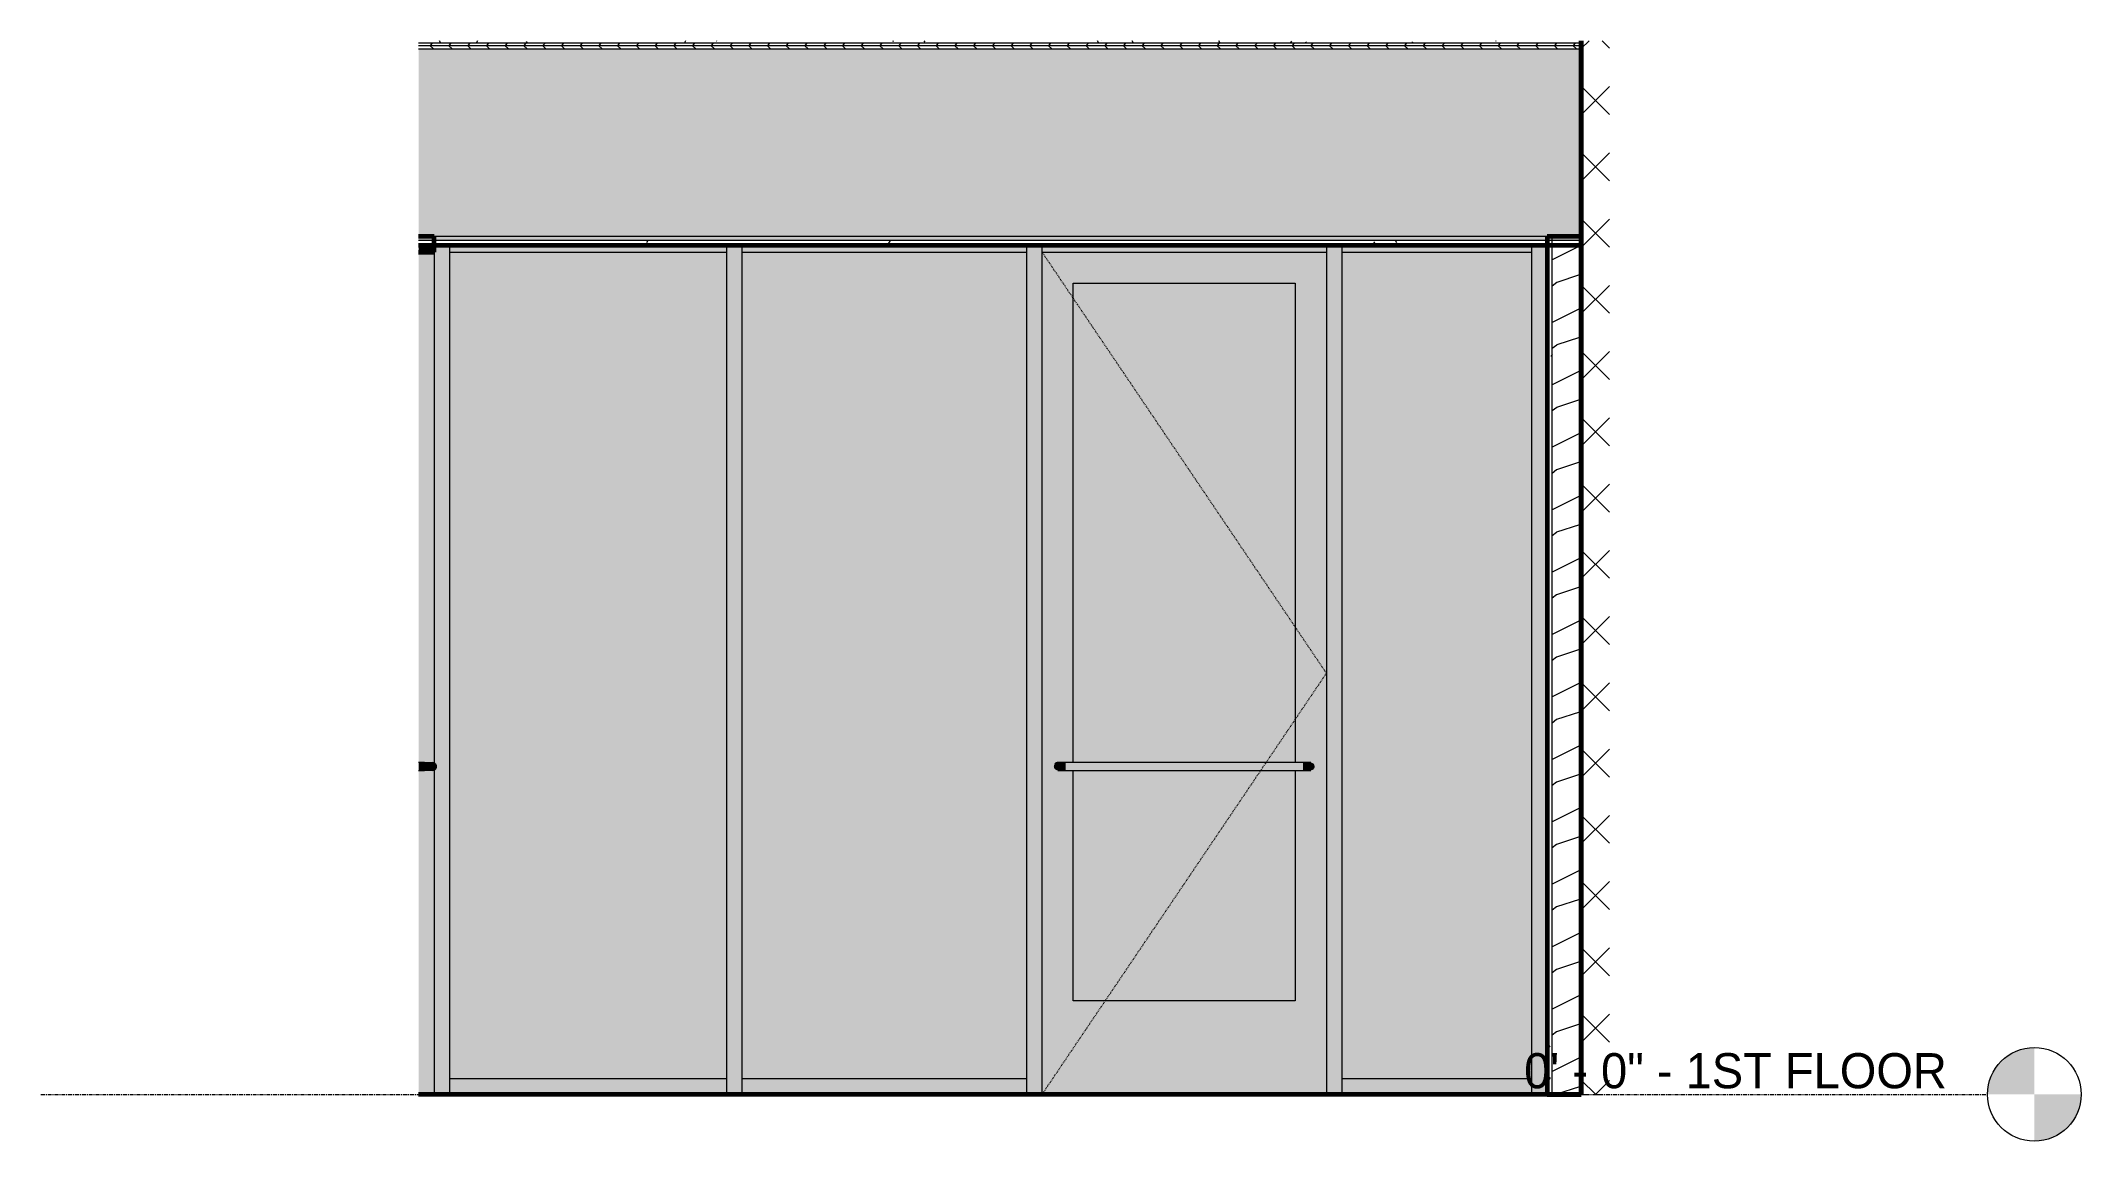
# Model space of a CAD drawing. Header units: inches. Extents: x -3547 to 1672, y -48 to 208.
# Drawn here: x -161.3 to 99.9, y -6 to 134.9 of the extents above; entities that cross this region are included whole.
import ezdxf

# ---------------------------------------------------------------- set-up
doc = ezdxf.new("R2010")
doc.units = ezdxf.units.IN
doc.header["$MEASUREMENT"] = 0
for name, pattern in [('Aligning Line 1_8_', [0.25, 0.125, -0.125]), ('Dash 1_16_', [0.125, 0.0625, -0.0625]), ('Grid Line 1_2_', [0.875, 0.5, -0.125, 0.125, -0.125])]:
    doc.linetypes.add(name, pattern=pattern)
for name, color, linetype, lineweight in [('0-2', 9, 'Continuous', 5), ('0-3', 165, 'Continuous', 5), ('0-4', 10, 'Continuous', 5), ('A-DOOR', 31, 'Continuous', 18), ('A-DOOR-1', 31, 'Dash 1_16_', 9), ('A-DOOR-2', 31, 'Continuous', 9), ('A-DOOR-FRAM', 31, 'Continuous', 9), ('A-DOOR-FRAM-1', 31, 'Continuous', 18), ('A-DOOR-GLAZ-1', 31, 'Continuous', 18), ('A-FLOR-5', 250, 'Continuous', 60), ('A-FLOR-7', 21, 'Continuous', 5), ('A-FLOR-8', 251, 'Continuous', 5), ('A-FLOR-LEVL', 51, 'Continuous', 9), ('A-FLOR-LEVL-1', 51, 'Grid Line 1_2_', 9), ('A-FLOR-LEVL-2', 151, 'Continuous', 9), ('A-FLOR-LEVL-3', 147, 'Continuous', 9), ('A-FLOR-MCUT-1', 7, 'Continuous', 18), ('A-FLOR-PATT-1', 253, 'Continuous', 9), ('A-FLOR-PATT-2', 90, 'Continuous', 9), ('A-GLAZ-CURT', 52, 'Continuous', 9), ('A-GLAZ-CWMG', 51, 'Continuous', 9), ('A-GLAZ-CWMG-1', 51, 'Continuous', 60), ('A-WALL', 113, 'Continuous', 18), ('A-WALL-5', 250, 'Continuous', 60), ('A-WALL-6', 113, 'Continuous', 60), ('A-WALL-PATT-2', 111, 'Continuous', 9), ('A-WALL-PATT-3', 252, 'Continuous', 9), ('G-ANNO-SYMB', 111, 'Aligning Line 1_8_', 9), ('G-ANNO-SYMB-1', 147, 'Aligning Line 1_8_', 9)]:
    doc.layers.add(name, color=color, linetype=linetype, lineweight=lineweight)
doc.styles.add('Century Gothic', font='ufonts.com_century-gothic.ttf', dxfattribs={"height": 4.5})

msp = doc.modelspace()

# ---------------------------------------------------------------- texts
at = {"layer": 'A-FLOR-LEVL', "insert": (28.62, 5.28), "char_height": 4.5, "width": 64.9935, "attachment_point": 1, "style": 'Century Gothic'}
msp.add_mtext('0\' - 0" - 1ST FLOOR', dxfattribs=at)

# ---------------------------------------------------------------- blocks, each defined once
blk = doc.blocks.new('Level - Level Head - Circle-V20-Elevation 5 - a')
at = {"layer": 'A-FLOR-LEVL'}
h = blk.add_hatch(color=256, dxfattribs=at)
edge = h.paths.add_edge_path(flags=0)
edge.add_line((11484.98, 0), (11478.98, 0))
edge.add_arc((11484.98, 0), 6, 90, 180, ccw=False)
edge.add_line((11484.98, 6), (11484.98, 0))
h = blk.add_hatch(color=256, dxfattribs=at)
edge = h.paths.add_edge_path(flags=0)
edge.add_line((11484.98, -6), (11484.98, 0))
edge.add_line((11484.98, 0), (11490.98, 0))
edge.add_arc((11484.98, 0), 6, 270, 360, ccw=False)
at = {"layer": 'A-FLOR-LEVL-2'}
blk.add_circle((11484.98, 0), 6, dxfattribs=at)
blk = doc.blocks.new('CTR - 2nd Phase_rvt-5-Elevation 5 - a')
at = {"layer": 'A-FLOR-LEVL-1'}
blk.add_line((11229.79, 0), (11478.98, 0), dxfattribs=at)
at = {"layer": '0-2'}
blk.add_blockref('Level - Level Head - Circle-V20-Elevation 5 - a', (0, 0), dxfattribs=at)
at = {"layer": 'A-FLOR-LEVL', "insert": (11419.67, 5.28), "char_height": 4.5, "width": 64.9935, "attachment_point": 1, "style": 'Century Gothic'}
blk.add_mtext('0\' - 0" - 1ST FLOOR', dxfattribs=at)
blk = doc.blocks.new('Level - Level Head - Circle-V21-Elevation 5 - a')
at = {"layer": 'A-FLOR-LEVL'}
h = blk.add_hatch(color=256, dxfattribs=at)
edge = h.paths.add_edge_path(flags=0)
edge.add_line((11484.98, 0), (11478.98, 0))
edge.add_arc((11484.98, 0), 6, 90, 180, ccw=False)
edge.add_line((11484.98, 6), (11484.98, 0))
h = blk.add_hatch(color=256, dxfattribs=at)
edge = h.paths.add_edge_path(flags=0)
edge.add_line((11484.98, -6), (11484.98, 0))
edge.add_line((11484.98, 0), (11490.98, 0))
edge.add_arc((11484.98, 0), 6, 270, 360, ccw=False)
at = {"layer": 'A-FLOR-LEVL-3'}
blk.add_circle((11484.98, 0), 6, dxfattribs=at)
blk = doc.blocks.new('CTR - 1st Phase - Unit Layouts_rvt-5-Elevation 5 - a')
at = {"layer": 'A-FLOR-LEVL-1'}
blk.add_line((11229.79, 0), (11478.98, 0), dxfattribs=at)
at = {"layer": '0-3'}
blk.add_blockref('Level - Level Head - Circle-V21-Elevation 5 - a', (0, 0), dxfattribs=at)
at = {"layer": 'A-FLOR-LEVL', "insert": (11419.67, 5.28), "char_height": 4.5, "width": 64.9935, "attachment_point": 1, "style": 'Century Gothic'}
blk.add_mtext('0\' - 0" - 1ST FLOOR', dxfattribs=at)
blk = doc.blocks.new('CTR  - Topography_rvt-5-Elevation 5 - a')
at = {"layer": 'A-FLOR-LEVL-1'}
blk.add_line((11229.79, 0), (11478.98, 0), dxfattribs=at)
at = {"layer": 'G-ANNO-SYMB-1'}
blk.add_line((11278.15, 0), (11430.61, 0), dxfattribs=at)
at = {"layer": '0-3'}
blk.add_blockref('Level - Level Head - Circle-V21-Elevation 5 - a', (0, 0), dxfattribs=at)
at = {"layer": 'A-FLOR-LEVL', "insert": (11419.67, 5.28), "char_height": 4.5, "width": 64.9935, "attachment_point": 1, "style": 'Century Gothic'}
blk.add_mtext('0\' - 0" - 1ST FLOOR', dxfattribs=at)
blk = doc.blocks.new('CTR - 1st Phase - Shell_rvt-5-Elevation 5 - a')
at = {"layer": 'A-FLOR-7'}
blk.add_hatch(color=256, dxfattribs=at).paths.add_polyline_path([(11426.99, 109.87), (11426.99, 133.87), (11278.15, 133.87), (11278.15, 109.87), (11354.38, 109.87)], flags=0)
at = {"layer": 'A-FLOR-8'}
blk.add_hatch(color=256, dxfattribs=at).paths.add_polyline_path([(11354.38, 109.37), (11426.99, 109.37), (11426.99, 109.87), (11278.15, 109.87), (11278.15, 109.37), (11319.56, 109.37)], flags=0)
at = {"layer": 'A-FLOR-PATT-1'}
h = blk.add_hatch(dxfattribs=at)
h.set_pattern_fill('FP_12', color=256, style=0, pattern_type=2)
h.set_pattern_definition([(0, (11348.647, 0), (7.68, 1.92), [0.634, -5.126, 0.634, -5.126, -30.72]), (0, (11348.647, 0), (7.68, 1.92), [-11.52, 0.634, -10.886, 0.634, -5.126, -13.44]), (0, (11348.647, 0), (7.68, 1.92), [-28.8, 0.634, -3.206, 0.634, -8.966]), (120, (11351.527, 0.96), (-5.502769, 5.691075), [0.634, -5.126, 0.634, -5.126, -30.72]), (120, (11351.527, 0.96), (-5.502769, 5.691075), [-11.52, 0.634, -10.886, 0.634, -5.126, -13.44]), (120, (11351.527, 0.96), (-5.502769, 5.691075), [-28.8, 0.634, -3.206, 0.634, -8.966]), (240, (11352.487, 4.8), (-2.17723, -7.611075), [0.634, -5.126, 0.634, -5.126, -30.72]), (240, (11352.487, 4.8), (-2.17723, -7.611075), [-11.52, 0.634, -10.886, 0.634, -5.126, -13.44]), (240, (11352.487, 4.8), (-2.17723, -7.611075), [-28.8, 0.634, -3.206, 0.634, -8.966])])
h.paths.add_polyline_path([(11278.15, 134.62), (11426.99, 134.62), (11426.99, 134.94), (11278.15, 134.94)], flags=0)
h = blk.add_hatch(dxfattribs=at)
h.set_pattern_fill('FP_13', color=256, style=0, pattern_type=2)
h.set_pattern_definition([(0, (11348.647, 0), (0, 2.399), []), (315, (11348.647, 0), (2.398506, 0), [3.393, -3.393]), (45, (11348.647, 0), (2.398506, 0), [3.393, -3.393])])
h.paths.add_polyline_path([(11354.38, 133.87), (11426.99, 133.87), (11426.99, 134.62), (11278.15, 134.62), (11278.15, 133.87)], flags=0)
at = {"layer": 'A-FLOR-PATT-2'}
h = blk.add_hatch(dxfattribs=at)
h.set_pattern_fill('FP_11', color=256, style=0, pattern_type=2)
h.set_pattern_definition([(0, (11348.647, 0), (15.36, 3.84), [0.634, -10.886, 0.634, -10.886, -61.44]), (0, (11348.647, 0), (15.36, 3.84), [-23.04, 0.634, -22.406, 0.634, -10.886, -26.88]), (0, (11348.647, 0), (15.36, 3.84), [-57.6, 0.634, -7.046, 0.634, -18.566]), (120, (11354.407, 1.92), (-11.00554, 11.38215), [0.634, -10.886, 0.634, -10.886, -61.44]), (120, (11354.407, 1.92), (-11.00554, 11.38215), [-23.04, 0.634, -22.406, 0.634, -10.886, -26.88]), (120, (11354.407, 1.92), (-11.00554, 11.38215), [-57.6, 0.634, -7.046, 0.634, -18.566]), (240, (11356.327, 9.6), (-4.35446, -15.22215), [0.634, -10.886, 0.634, -10.886, -61.44]), (240, (11356.327, 9.6), (-4.35446, -15.22215), [-23.04, 0.634, -22.406, 0.634, -10.886, -26.88]), (240, (11356.327, 9.6), (-4.35446, -15.22215), [-57.6, 0.634, -7.046, 0.634, -18.566])])
h.paths.add_polyline_path([(11355.96, 108.75), (11426.99, 108.75), (11426.99, 109.37), (11278.15, 109.37), (11278.15, 108.75), (11354.38, 108.75)], flags=0)
at = {"layer": 'A-FLOR-5'}
for p, q in [((11426.99, 108.75), (11426.99, 134.94)), ((11278.15, 108.75), (11426.99, 108.75)), ((11426.99, 0), (11278.15, 0)), ((11426.99, 0), (11426.99, 0))]:
    blk.add_line(p, q, dxfattribs=at)
at = {"layer": 'A-FLOR-LEVL-1'}
blk.add_line((11229.79, 0), (11478.98, 0), dxfattribs=at)
at = {"layer": 'A-FLOR-MCUT-1'}
for p, q in [((11426.99, 134.62), (11278.15, 134.62)), ((11426.99, 133.87), (11278.15, 133.87)), ((11426.99, 109.87), (11278.15, 109.87)), ((11426.99, 109.37), (11278.15, 109.37))]:
    blk.add_line(p, q, dxfattribs=at)
at = {"layer": 'G-ANNO-SYMB-1'}
blk.add_line((11278.15, 0), (11430.61, 0), dxfattribs=at)
at = {"layer": '0-3'}
blk.add_blockref('Level - Level Head - Circle-V21-Elevation 5 - a', (0, 0), dxfattribs=at)
at = {"layer": 'A-FLOR-LEVL', "insert": (11419.67, 5.28), "char_height": 4.5, "width": 64.9935, "attachment_point": 1, "style": 'Century Gothic'}
blk.add_mtext('0\' - 0" - 1ST FLOOR', dxfattribs=at)
blk = doc.blocks.new('CTR - 1st Phase -Stairs _ Elevators_rvt-5-Elevation 5 - a')
at = {"layer": 'A-WALL-PATT-3'}
h = blk.add_hatch(dxfattribs=at)
h.set_pattern_fill('FP_14', color=256, style=0, pattern_type=2)
h.set_pattern_definition([(45, (11348.647, 0), (-4.24264, 4.24264), []), (135, (11348.647, 0), (-4.24264, -4.24264), [])])
h.paths.add_polyline_path([(11430.61, 0), (11430.61, 134.94), (11426.99, 134.94), (11426.99, 0)], flags=0)
at = {"layer": 'A-FLOR-LEVL-1'}
blk.add_line((11229.79, 0), (11478.98, 0), dxfattribs=at)
at = {"layer": 'A-WALL-5'}
blk.add_line((11426.99, 134.94), (11426.99, 0), dxfattribs=at)
at = {"layer": '0-3'}
blk.add_blockref('Level - Level Head - Circle-V21-Elevation 5 - a', (0, 0), dxfattribs=at)
at = {"layer": 'A-FLOR-LEVL', "insert": (11419.67, 5.28), "char_height": 4.5, "width": 64.9935, "attachment_point": 1, "style": 'Century Gothic'}
blk.add_mtext('0\' - 0" - 1ST FLOOR', dxfattribs=at)
blk = doc.blocks.new('Storefront_Entry_Door-_Single_7051 - Store Front Single Door-2030641-Elevation 5 - a')
at = {"layer": 'A-DOOR-2'}
for points in [[(11278.91, 42), (11278.91, 42.5), (11278.15, 42.48), (11278.15, 42)], [(11278.91, 41.5), (11278.91, 42), (11278.15, 42), (11278.15, 41.5), (11278.75, 41.5)], [(11278.91, 41.5), (11279.02, 41.52), (11279.87, 41.52), (11279.74, 41.56), (11279.69, 41.56), (11279.58, 41.64), (11279.56, 41.65), (11279.54, 41.7), (11279.48, 41.75), (11279.43, 41.87), (11279.41, 42), (11278.91, 42), (11278.91, 41.51)], [(11279.91, 41.5), (11280.27, 41.65), (11280.41, 42), (11280.27, 42.35), (11279.91, 42.5), (11279.56, 42.35), (11279.41, 42), (11279.56, 41.65)]]:
    blk.add_hatch(color=256, dxfattribs=at).paths.add_polyline_path(points, flags=0)
h = blk.add_hatch(color=256, dxfattribs=at)
h.paths.add_polyline_path([(11279.66, 42.43), (11279.66, 42.45), (11279.67, 42.43)], flags=0)
h.paths.add_polyline_path([(11279.14, 42), (11279.41, 42), (11279.45, 42.17), (11279.51, 42.29), (11279.62, 42.4), (11279.71, 42.45), (11279.8, 42.5), (11278.91, 42.48), (11278.91, 42), (11279.12, 42)], flags=0)
for p, q in [((11278.91, 42.5), (11278.15, 42.5)), ((11278.15, 41.5), (11278.91, 41.5))]:
    blk.add_line(p, q, dxfattribs=at)
at = {"layer": 'A-DOOR-2', "flags": 128}
for points in [[(11278.91, 42.5), (11278.95, 42.5), (11278.99, 42.5), (11279.03, 42.5), (11279.07, 42.5), (11279.11, 42.5), (11279.15, 42.5), (11279.19, 42.5), (11279.23, 42.5), (11279.27, 42.5), (11279.3, 42.5), (11279.34, 42.5), (11279.38, 42.5), (11279.41, 42.5), (11279.45, 42.5), (11279.48, 42.5), (11279.51, 42.5), (11279.54, 42.5), (11279.57, 42.5), (11279.6, 42.5), (11279.63, 42.5), (11279.66, 42.5), (11279.69, 42.5), (11279.71, 42.5), (11279.73, 42.5), (11279.76, 42.5), (11279.78, 42.5), (11279.8, 42.5), (11279.81, 42.5), (11279.83, 42.5), (11279.85, 42.5), (11279.86, 42.5), (11279.87, 42.5), (11279.88, 42.5), (11279.89, 42.5), (11279.9, 42.5), (11279.91, 42.5), (11279.91, 42.5)], [(11279.91, 42.5), (11279.93, 42.5), (11279.95, 42.5), (11279.97, 42.5), (11279.99, 42.49), (11280.01, 42.49), (11280.03, 42.49), (11280.05, 42.48), (11280.07, 42.47), (11280.09, 42.47), (11280.11, 42.46), (11280.13, 42.45), (11280.15, 42.44), (11280.16, 42.43), (11280.18, 42.42), (11280.2, 42.41), (11280.21, 42.4), (11280.23, 42.39), (11280.24, 42.38), (11280.26, 42.36)], [(11280.27, 42.35), (11280.29, 42.33), (11280.3, 42.32), (11280.31, 42.3), (11280.32, 42.29), (11280.34, 42.27), (11280.35, 42.25), (11280.36, 42.24), (11280.36, 42.22), (11280.37, 42.2), (11280.38, 42.18), (11280.39, 42.16), (11280.39, 42.14), (11280.4, 42.12), (11280.4, 42.1), (11280.41, 42.08), (11280.41, 42.07), (11280.41, 42.05), (11280.41, 42.03), (11280.41, 42.01)], [(11280.41, 42), (11280.41, 41.98), (11280.41, 41.96), (11280.41, 41.94), (11280.41, 41.92), (11280.4, 41.9), (11280.4, 41.88), (11280.39, 41.86), (11280.39, 41.84), (11280.38, 41.82), (11280.37, 41.81), (11280.37, 41.79), (11280.36, 41.77), (11280.35, 41.75), (11280.34, 41.73), (11280.33, 41.72), (11280.32, 41.7), (11280.3, 41.69), (11280.29, 41.67), (11280.28, 41.66)], [(11279.91, 41.5), (11279.91, 41.5), (11279.9, 41.5), (11279.89, 41.5), (11279.89, 41.5), (11279.88, 41.5), (11279.86, 41.5), (11279.85, 41.5), (11279.84, 41.5), (11279.82, 41.5), (11279.8, 41.5), (11279.78, 41.5), (11279.76, 41.5), (11279.74, 41.5), (11279.72, 41.5), (11279.69, 41.5), (11279.67, 41.5), (11279.64, 41.5), (11279.61, 41.5), (11279.58, 41.5), (11279.55, 41.5), (11279.52, 41.5), (11279.49, 41.5), (11279.45, 41.5), (11279.42, 41.5), (11279.39, 41.5), (11279.35, 41.5), (11279.31, 41.5), (11279.28, 41.5), (11279.24, 41.5), (11279.2, 41.5), (11279.16, 41.5), (11279.12, 41.5), (11279.08, 41.5), (11279.04, 41.5), (11279.01, 41.5), (11278.97, 41.5), (11278.93, 41.5), (11278.91, 41.5)], [(11280.26, 41.64), (11280.25, 41.63), (11280.23, 41.61), (11280.22, 41.6), (11280.2, 41.59), (11280.18, 41.58), (11280.17, 41.57), (11280.15, 41.56), (11280.13, 41.55), (11280.11, 41.54), (11280.1, 41.53), (11280.08, 41.53), (11280.06, 41.52), (11280.04, 41.52), (11280.02, 41.51), (11280, 41.51), (11279.98, 41.5), (11279.96, 41.5), (11279.94, 41.5), (11279.92, 41.5)]]:
    blk.add_lwpolyline(points, dxfattribs=at)
at = {"layer": 'A-DOOR-2'}
for start, end in [(0, 180), (180, 360)]:
    blk.add_arc((11279.91, 42), 0.5, start, end, dxfattribs=at)
blk = doc.blocks.new('Rectangular Mullion - 2_ x 4_ rectangular-1892388-Elevation 5 - a')
at = {"layer": 'A-GLAZ-CWMG'}
blk.add_hatch(color=256, dxfattribs=at).paths.add_polyline_path([(11280.16, 107.88), (11280.16, 108.75), (11278.15, 108.75), (11278.15, 107.88)], flags=0)
at = {"layer": 'A-GLAZ-CWMG-1'}
for p, q in [((11280.16, 109.88), (11278.15, 109.88)), ((11280.16, 107.88), (11280.16, 109.88)), ((11278.15, 107.88), (11280.16, 107.88))]:
    blk.add_line(p, q, dxfattribs=at)
blk = doc.blocks.new('Rectangular Mullion - 2_ x 4_ rectangular-2030640-Elevation 5 - a')
at = {"layer": 'A-GLAZ-CWMG'}
h = blk.add_hatch(color=256, dxfattribs=at)
h.paths.add_polyline_path([(11280.16, 0), (11280.15, 41.6), (11279.89, 41.51), (11279.86, 41.52), (11279.55, 41.5), (11278.91, 41.5), (11278.15, 41.5), (11278.15, 0)], flags=0)
h.paths.add_polyline_path([(11279.79, 41.55), (11279.67, 41.58), (11279.69, 41.56), (11279.78, 41.55)], flags=0)
h.paths.add_polyline_path([(11279.55, 41.58), (11279.48, 41.75), (11279.52, 41.74), (11279.41, 42), (11279.44, 41.85), (11279.52, 41.65)], flags=0)
h.paths.add_polyline_path([(11279.56, 42.35), (11279.91, 42.5), (11280.16, 42.4), (11280.16, 107.88), (11278.15, 107.88), (11278.15, 42.5), (11279.74, 42.48), (11279.64, 42.43), (11279.62, 42.4), (11279.6, 42.38)], flags=0)
h.paths.add_polyline_path([(11279.41, 42), (11279.51, 42.29), (11279.47, 42.22), (11279.42, 42.07)], flags=0)
h.paths.add_polyline_path([(11279.66, 42.43), (11279.71, 42.47), (11279.71, 42.45), (11279.67, 42.43)], flags=0)
for p, q in [((11280.16, 107.88), (11280.16, 42.4)), ((11280.16, 41.6), (11280.16, 0))]:
    blk.add_line(p, q, dxfattribs=at)
blk = doc.blocks.new('System Panel - Glazed-2030649-Elevation 5 - a')
at = {"layer": 'A-GLAZ-CURT'}
blk.add_hatch(color=256, dxfattribs=at).paths.add_polyline_path([(11317.56, 2), (11317.56, 107.88), (11282.16, 107.88), (11282.16, 2), (11316.27, 2)], flags=0)
blk = doc.blocks.new('Rectangular Mullion - 2_ x 4_ rectangular-2088884-Elevation 5 - a')
at = {"layer": 'A-GLAZ-CWMG'}
blk.add_hatch(color=256, dxfattribs=at).paths.add_polyline_path([(11420.61, 107.88), (11420.61, 108.75), (11396.36, 108.75), (11396.36, 107.88)], flags=0)
for p, q in [((11396.36, 107.88), (11396.36, 108.75)), ((11396.36, 107.88), (11420.61, 107.88)), ((11420.61, 108.75), (11420.61, 107.88))]:
    blk.add_line(p, q, dxfattribs=at)
blk = doc.blocks.new('Rectangular Mullion - 2_ x 4_ rectangular-1890816-Elevation 5 - a')
at = {"layer": 'A-GLAZ-CWMG'}
blk.add_hatch(color=256, dxfattribs=at).paths.add_polyline_path([(11282.16, 0), (11317.56, 0), (11317.56, 2), (11282.16, 2)], flags=0)
for p, q in [((11282.16, 0), (11282.16, 2)), ((11317.56, 2), (11282.16, 2)), ((11317.56, 2), (11317.56, 0))]:
    blk.add_line(p, q, dxfattribs=at)
blk = doc.blocks.new('Rectangular Mullion - 2_ x 4_ rectangular-2030642-Elevation 5 - a')
at = {"layer": 'A-GLAZ-CWMG'}
blk.add_hatch(color=256, dxfattribs=at).paths.add_polyline_path([(11420.61, 0), (11422.61, 0), (11422.61, 108.75), (11420.61, 108.75), (11420.61, 67.47)], flags=0)
blk.add_line((11420.61, 108.75), (11420.61, 0), dxfattribs=at)
blk = doc.blocks.new('Rectangular Mullion - 2_ x 4_ rectangular-2030650-Elevation 5 - a')
at = {"layer": 'A-GLAZ-CWMG'}
blk.add_hatch(color=256, dxfattribs=at).paths.add_polyline_path([(11280.16, 0), (11282.16, 0), (11282.16, 108.75), (11280.16, 108.75), (11280.16, 42.4), (11280.27, 42.35), (11280.41, 42), (11280.27, 41.65), (11280.16, 41.6), (11280.16, 33.73)], flags=0)
blk.add_line((11282.16, 0), (11282.16, 108.75), dxfattribs=at)
blk = doc.blocks.new('Storefront_Entry_Door-_Single_7051 - Store Front Single Door-2030651-Elevation 5 - a')
at = {"layer": 'A-DOOR'}
for points in [[(11360.96, 41.5), (11360.96, 42), (11359.46, 42), (11359.5, 41.81), (11359.55, 41.73), (11359.63, 41.63), (11359.77, 41.54), (11359.91, 41.51), (11360.03, 41.51), (11360.15, 41.5), (11360.89, 41.52), (11360.93, 41.51)], [(11360.96, 42), (11360.96, 42.5), (11360.33, 42.5), (11359.86, 42.48), (11359.73, 42.43), (11359.55, 42.28), (11359.5, 42.19), (11359.48, 42.13), (11359.48, 42), (11360.93, 42)], [(11382.97, 42), (11391.36, 42), (11391.36, 42.5), (11360.96, 42.48), (11360.96, 42), (11373.44, 42)], [(11382.97, 41.5), (11391.36, 41.52), (11391.36, 42), (11360.96, 42), (11360.96, 41.5), (11373.44, 41.5)], [(11391.36, 42), (11392.86, 42), (11392.81, 42.21), (11392.76, 42.29), (11392.66, 42.39), (11392.59, 42.44), (11392.43, 42.49), (11392.29, 42.49), (11392.19, 42.49), (11391.65, 42.49), (11391.36, 42.48), (11391.36, 42.13)], [(11392.36, 41.5), (11392.52, 41.53), (11392.66, 41.6), (11392.76, 41.71), (11392.82, 41.81), (11392.84, 41.87), (11392.84, 42), (11391.36, 42), (11391.36, 41.5), (11391.59, 41.51), (11392.34, 41.5)]]:
    blk.add_hatch(color=256, dxfattribs=at).paths.add_polyline_path(points, flags=0)
at = {"layer": 'A-DOOR-FRAM-1'}
h = blk.add_hatch(color=256, dxfattribs=at)
h.paths.add_polyline_path([(11390.36, 0), (11394.36, 0), (11394.36, 107.88), (11357.96, 107.88), (11357.96, 0), (11373.44, 0)], flags=0)
h.paths.add_polyline_path([(11361.96, 12), (11361.96, 41.5), (11360.62, 41.52), (11360.31, 41.51), (11360.11, 41.51), (11360.03, 41.51), (11359.91, 41.51), (11359.75, 41.55), (11359.71, 41.57), (11359.6, 41.66), (11359.5, 41.81), (11359.48, 41.87), (11359.46, 42), (11359.5, 42.19), (11359.58, 42.31), (11359.61, 42.35), (11359.75, 42.44), (11359.79, 42.46), (11359.96, 42.49), (11360.51, 42.5), (11360.96, 42.5), (11361.96, 42.5), (11361.96, 103.88), (11390.36, 103.88), (11390.36, 42.5), (11392.5, 42.48), (11392.63, 42.41), (11392.76, 42.29), (11392.82, 42.19), (11392.84, 42.13), (11392.86, 42), (11392.82, 41.81), (11392.76, 41.71), (11392.71, 41.65), (11392.59, 41.56), (11392.43, 41.51), (11392.28, 41.51), (11392.19, 41.51), (11391.65, 41.51), (11391.3, 41.5), (11390.36, 41.5), (11390.36, 12), (11373.44, 12)], flags=0)
at = {"layer": 'A-DOOR-GLAZ-1'}
h = blk.add_hatch(color=256, dxfattribs=at)
h.paths.add_polyline_path([(11390.36, 12), (11390.36, 41.5), (11361.96, 41.5), (11361.96, 12), (11373.44, 12)], flags=0)
h.paths.add_polyline_path([(11387.73, 42.5), (11390.36, 42.5), (11390.36, 103.88), (11361.96, 103.88), (11361.96, 42.5), (11382.97, 42.5)], flags=0)
at = {"layer": 'A-DOOR-1'}
for p, q in [((11394.36, 53.94), (11357.96, 107.88)), ((11357.96, 0), (11394.36, 53.94))]:
    blk.add_line(p, q, dxfattribs=at)
at = {"layer": 'A-DOOR-2'}
for p, q in [((11391.36, 42.5), (11360.96, 42.5)), ((11360.96, 41.5), (11391.36, 41.5))]:
    blk.add_line(p, q, dxfattribs=at)
at = {"layer": 'A-DOOR-2', "flags": 128}
for points in [[(11360.96, 42.5), (11360.42, 42.5), (11360.05, 42.5), (11359.96, 42.5)], [(11392.36, 42.5), (11392.2, 42.5), (11391.78, 42.5), (11391.36, 42.5)], [(11359.96, 41.5), (11360.12, 41.5), (11360.54, 41.5), (11360.96, 41.5)], [(11391.36, 41.5), (11391.9, 41.5), (11392.27, 41.5), (11392.36, 41.5)]]:
    blk.add_lwpolyline(points, dxfattribs=at)
at = {"layer": 'A-DOOR-2'}
blk.add_arc((11359.96, 42), 0.5, 86.1684, 135, dxfattribs=at)
at = {"layer": 'A-DOOR-FRAM'}
for p, q in [((11361.96, 42.5), (11361.96, 103.88)), ((11361.96, 103.88), (11390.36, 103.88)), ((11390.36, 103.88), (11390.36, 42.5)), ((11361.96, 12), (11361.96, 41.5)), ((11390.36, 41.5), (11390.36, 12)), ((11390.36, 12), (11361.96, 12))]:
    blk.add_line(p, q, dxfattribs=at)
blk = doc.blocks.new('Rectangular Mullion - 2_ x 4_ rectangular-1890806-Elevation 5 - a')
at = {"layer": 'A-GLAZ-CWMG'}
blk.add_hatch(color=256, dxfattribs=at).paths.add_polyline_path([(11354.38, 107.88), (11355.96, 107.88), (11355.96, 108.75), (11319.56, 108.75), (11319.56, 107.88)], flags=0)
for p, q in [((11319.56, 107.88), (11319.56, 108.75)), ((11319.56, 107.88), (11355.96, 107.88)), ((11355.96, 108.75), (11355.96, 107.88))]:
    blk.add_line(p, q, dxfattribs=at)
blk = doc.blocks.new('Rectangular Mullion - 2_ x 4_ rectangular-V6-Elevation 5 - a')
at = {"layer": 'A-GLAZ-CWMG'}
blk.add_hatch(color=256, dxfattribs=at).paths.add_polyline_path([(11355.96, 0), (11357.96, 0), (11357.96, 108.75), (11355.96, 108.75), (11355.96, 12)], flags=0)
for p, q in [((11355.96, 108.75), (11355.96, 0)), ((11357.96, 0), (11357.96, 108.75))]:
    blk.add_line(p, q, dxfattribs=at)
blk = doc.blocks.new('System Panel - Glazed-2088886-Elevation 5 - a')
at = {"layer": 'A-GLAZ-CURT'}
blk.add_hatch(color=256, dxfattribs=at).paths.add_polyline_path([(11396.36, 2), (11420.61, 2), (11420.61, 107.88), (11396.36, 107.88), (11396.36, 67.47)], flags=0)
blk = doc.blocks.new('System Panel - Glazed-2030653-Elevation 5 - a')
at = {"layer": 'A-GLAZ-CURT'}
blk.add_hatch(color=256, dxfattribs=at).paths.add_polyline_path([(11354.38, 2), (11355.96, 2), (11355.96, 107.88), (11319.56, 107.88), (11319.56, 2)], flags=0)
blk = doc.blocks.new('Rectangular Mullion - 2_ x 4_ rectangular-1978849-Elevation 5 - a')
at = {"layer": 'A-GLAZ-CWMG'}
blk.add_hatch(color=256, dxfattribs=at).paths.add_polyline_path([(11361.96, 107.88), (11394.36, 107.88), (11394.36, 108.75), (11357.96, 108.75), (11357.96, 107.88)], flags=0)
for p, q in [((11357.96, 107.88), (11357.96, 108.75)), ((11357.96, 107.88), (11394.36, 107.88)), ((11394.36, 108.75), (11394.36, 107.88))]:
    blk.add_line(p, q, dxfattribs=at)
blk = doc.blocks.new('Rectangular Mullion - 2_ x 4_ rectangular-2088885-Elevation 5 - a')
at = {"layer": 'A-GLAZ-CWMG'}
blk.add_hatch(color=256, dxfattribs=at).paths.add_polyline_path([(11420.61, 0), (11420.61, 2), (11396.36, 2), (11396.36, 0)], flags=0)
for p, q in [((11396.36, 0), (11396.36, 2)), ((11420.61, 2), (11396.36, 2)), ((11420.61, 2), (11420.61, 0))]:
    blk.add_line(p, q, dxfattribs=at)
blk = doc.blocks.new('Rectangular Mullion - 2_ x 4_ rectangular-2030648-Elevation 5 - a')
at = {"layer": 'A-GLAZ-CWMG'}
blk.add_hatch(color=256, dxfattribs=at).paths.add_polyline_path([(11396.36, 0), (11396.36, 108.75), (11394.36, 108.75), (11394.36, 0)], flags=0)
for p, q in [((11394.36, 108.75), (11394.36, 0)), ((11396.36, 0), (11396.36, 108.75))]:
    blk.add_line(p, q, dxfattribs=at)
blk = doc.blocks.new('Rectangular Mullion - 2_ x 4_ rectangular-1978850-Elevation 5 - a')
at = {"layer": 'A-GLAZ-CWMG'}
blk.add_hatch(color=256, dxfattribs=at).paths.add_polyline_path([(11354.38, 0), (11355.96, 0), (11355.96, 2), (11319.56, 2), (11319.56, 0)], flags=0)
for p, q in [((11319.56, 0), (11319.56, 2)), ((11355.96, 2), (11319.56, 2)), ((11355.96, 2), (11355.96, 0))]:
    blk.add_line(p, q, dxfattribs=at)
blk = doc.blocks.new('Rectangular Mullion - 2_ x 4_ rectangular-1978848-Elevation 5 - a')
at = {"layer": 'A-GLAZ-CWMG'}
blk.add_hatch(color=256, dxfattribs=at).paths.add_polyline_path([(11317.56, 107.88), (11317.56, 108.75), (11282.16, 108.75), (11282.16, 107.88)], flags=0)
for p, q in [((11282.16, 107.88), (11282.16, 108.75)), ((11282.16, 107.88), (11317.56, 107.88)), ((11317.56, 108.75), (11317.56, 107.88))]:
    blk.add_line(p, q, dxfattribs=at)
blk = doc.blocks.new('Level - Level Head - Circle-50818-Elevation 5 - a')
at = {"layer": 'A-FLOR-LEVL'}
h = blk.add_hatch(color=256, dxfattribs=at)
edge = h.paths.add_edge_path(flags=0)
edge.add_line((11484.98, 0), (11478.98, 0))
edge.add_arc((11484.98, 0), 6, 90, 180, ccw=False)
edge.add_line((11484.98, 6), (11484.98, 0))
h = blk.add_hatch(color=256, dxfattribs=at)
edge = h.paths.add_edge_path(flags=0)
edge.add_line((11484.98, -6), (11484.98, 0))
edge.add_line((11484.98, 0), (11490.98, 0))
edge.add_arc((11484.98, 0), 6, 270, 360, ccw=False)
blk.add_circle((11484.98, 0), 6, dxfattribs=at)

# ---------------------------------------------------------------- hatches: boundary and pattern name
at = {"layer": 'A-WALL'}
msp.add_hatch(color=256, dxfattribs=at).paths.add_polyline_path([(35.69, 0), (35.94, 0), (35.94, 108.75), (35.69, 108.75), (35.69, 67.47)], flags=0)
at = {"layer": 'A-WALL-PATT-2'}
h = msp.add_hatch(dxfattribs=at)
h.set_pattern_fill('FP_16', color=256, style=0, pattern_type=2)
h.set_pattern_definition([(0, (-42.4067, 0), (15.36, 3.84), [0.634, -10.886, 0.634, -10.886, -61.44]), (0, (-42.4067, 0), (15.36, 3.84), [-23.04, 0.634, -22.406, 0.634, -10.886, -26.88]), (0, (-42.4067, 0), (15.36, 3.84), [-57.6, 0.634, -7.046, 0.634, -18.566]), (120, (-36.6467, 1.92), (-11.00554, 11.38215), [0.634, -10.886, 0.634, -10.886, -61.44]), (120, (-36.6467, 1.92), (-11.00554, 11.38215), [-23.04, 0.634, -22.406, 0.634, -10.886, -26.88]), (120, (-36.6467, 1.92), (-11.00554, 11.38215), [-57.6, 0.634, -7.046, 0.634, -18.566]), (240, (-34.7267, 9.6), (-4.35446, -15.22215), [0.634, -10.886, 0.634, -10.886, -61.44]), (240, (-34.7267, 9.6), (-4.35446, -15.22215), [-23.04, 0.634, -22.406, 0.634, -10.886, -26.88]), (240, (-34.7267, 9.6), (-4.35446, -15.22215), [-57.6, 0.634, -7.046, 0.634, -18.566])])
h.paths.add_polyline_path([(31.56, 0), (32.19, 0), (32.19, 108.75), (31.56, 108.75), (31.56, 67.47)], flags=0)
h = msp.add_hatch(dxfattribs=at)
h.set_pattern_fill('FP_15', color=256, style=0, pattern_type=2)
h.set_pattern_definition([(216.87, (-39.2077, 7.997), (23.989771, 15.993643), [3.998, -35.986]), (206.565, (-34.4097, 5.598), (-7.99708, -7.99662), [8.941, -8.941]), (198.435, (-34.4097, 1.599), (-15.993845, -7.9971), [5.058, -20.23])])
h.paths.add_polyline_path([(32.19, 0), (35.69, 0), (35.69, 108.75), (32.19, 108.75), (32.19, 67.47)], flags=0)

# ---------------------------------------------------------------- linework, layer by layer
at = {"layer": 'A-FLOR-LEVL-1'}
msp.add_line((-161.26, 0), (87.93, 0), dxfattribs=at)
at = {"layer": 'A-WALL'}
for p, q in [((32.19, 0), (32.19, 109.87)), ((35.69, 0), (35.69, 109.87))]:
    msp.add_line(p, q, dxfattribs=at)
at = {"layer": 'A-WALL-6'}
for p, q in [((31.56, 109.87), (31.56, 0)), ((35.94, 109.87), (31.56, 109.87)), ((35.94, 0), (35.94, 109.87)), ((31.56, 0), (35.94, 0))]:
    msp.add_line(p, q, dxfattribs=at)
at = {"layer": 'G-ANNO-SYMB'}
msp.add_line((-112.9, 0), (39.56, 0), dxfattribs=at)

# ---------------------------------------------------------------- block references
at = {"layer": '0-4'}
for name in ['CTR - 1st Phase - Shell_rvt-5-Elevation 5 - a', 'CTR - 1st Phase -Stairs _ Elevators_rvt-5-Elevation 5 - a', 'CTR - 2nd Phase_rvt-5-Elevation 5 - a', 'CTR - 1st Phase - Unit Layouts_rvt-5-Elevation 5 - a', 'CTR  - Topography_rvt-5-Elevation 5 - a']:
    msp.add_blockref(name, (-11391.05, 0), dxfattribs=at)
at = {"layer": 'A-DOOR'}
msp.add_blockref('Storefront_Entry_Door-_Single_7051 - Store Front Single Door-2030651-Elevation 5 - a', (-11391.05, 0), dxfattribs=at)
at = {"layer": 'A-DOOR-2'}
msp.add_blockref('Storefront_Entry_Door-_Single_7051 - Store Front Single Door-2030641-Elevation 5 - a', (-11391.05, 0), dxfattribs=at)
at = {"layer": 'A-FLOR-LEVL'}
msp.add_blockref('Level - Level Head - Circle-50818-Elevation 5 - a', (-11391.05, 0), dxfattribs=at)
at = {"layer": 'A-GLAZ-CURT'}
for name in ['System Panel - Glazed-2030649-Elevation 5 - a', 'System Panel - Glazed-2030653-Elevation 5 - a', 'System Panel - Glazed-2088886-Elevation 5 - a']:
    msp.add_blockref(name, (-11391.05, 0), dxfattribs=at)
at = {"layer": 'A-GLAZ-CWMG'}
for name, p in [('Rectangular Mullion - 2_ x 4_ rectangular-1892388-Elevation 5 - a', (-11391.05, 0)), ('Rectangular Mullion - 2_ x 4_ rectangular-2030640-Elevation 5 - a', (-11391.05, 0)), ('Rectangular Mullion - 2_ x 4_ rectangular-2030650-Elevation 5 - a', (-11391.05, 0)), ('Rectangular Mullion - 2_ x 4_ rectangular-1978848-Elevation 5 - a', (-11391.05, 0)), ('Rectangular Mullion - 2_ x 4_ rectangular-2030648-Elevation 5 - a', (-11467.85, 0)), ('Rectangular Mullion - 2_ x 4_ rectangular-1890806-Elevation 5 - a', (-11391.05, 0)), ('Rectangular Mullion - 2_ x 4_ rectangular-V6-Elevation 5 - a', (-11391.05, 0)), ('Rectangular Mullion - 2_ x 4_ rectangular-1978849-Elevation 5 - a', (-11391.05, 0)), ('Rectangular Mullion - 2_ x 4_ rectangular-2030648-Elevation 5 - a', (-11391.05, 0)), ('Rectangular Mullion - 2_ x 4_ rectangular-2088884-Elevation 5 - a', (-11391.05, 0)), ('Rectangular Mullion - 2_ x 4_ rectangular-2030642-Elevation 5 - a', (-11391.05, 0)), ('Rectangular Mullion - 2_ x 4_ rectangular-1890816-Elevation 5 - a', (-11391.05, 0)), ('Rectangular Mullion - 2_ x 4_ rectangular-1978850-Elevation 5 - a', (-11391.05, 0)), ('Rectangular Mullion - 2_ x 4_ rectangular-2088885-Elevation 5 - a', (-11391.05, 0))]:
    msp.add_blockref(name, p, dxfattribs=at)

msp.set_redraw_order([(e.dxf.handle, doc.entitydb.next_handle()) for e in msp.query("TEXT MTEXT ATTDEF DIMENSION ARC_DIMENSION")])  # texts and dimensions are drawn at this point

doc.saveas('drawing.dxf')
